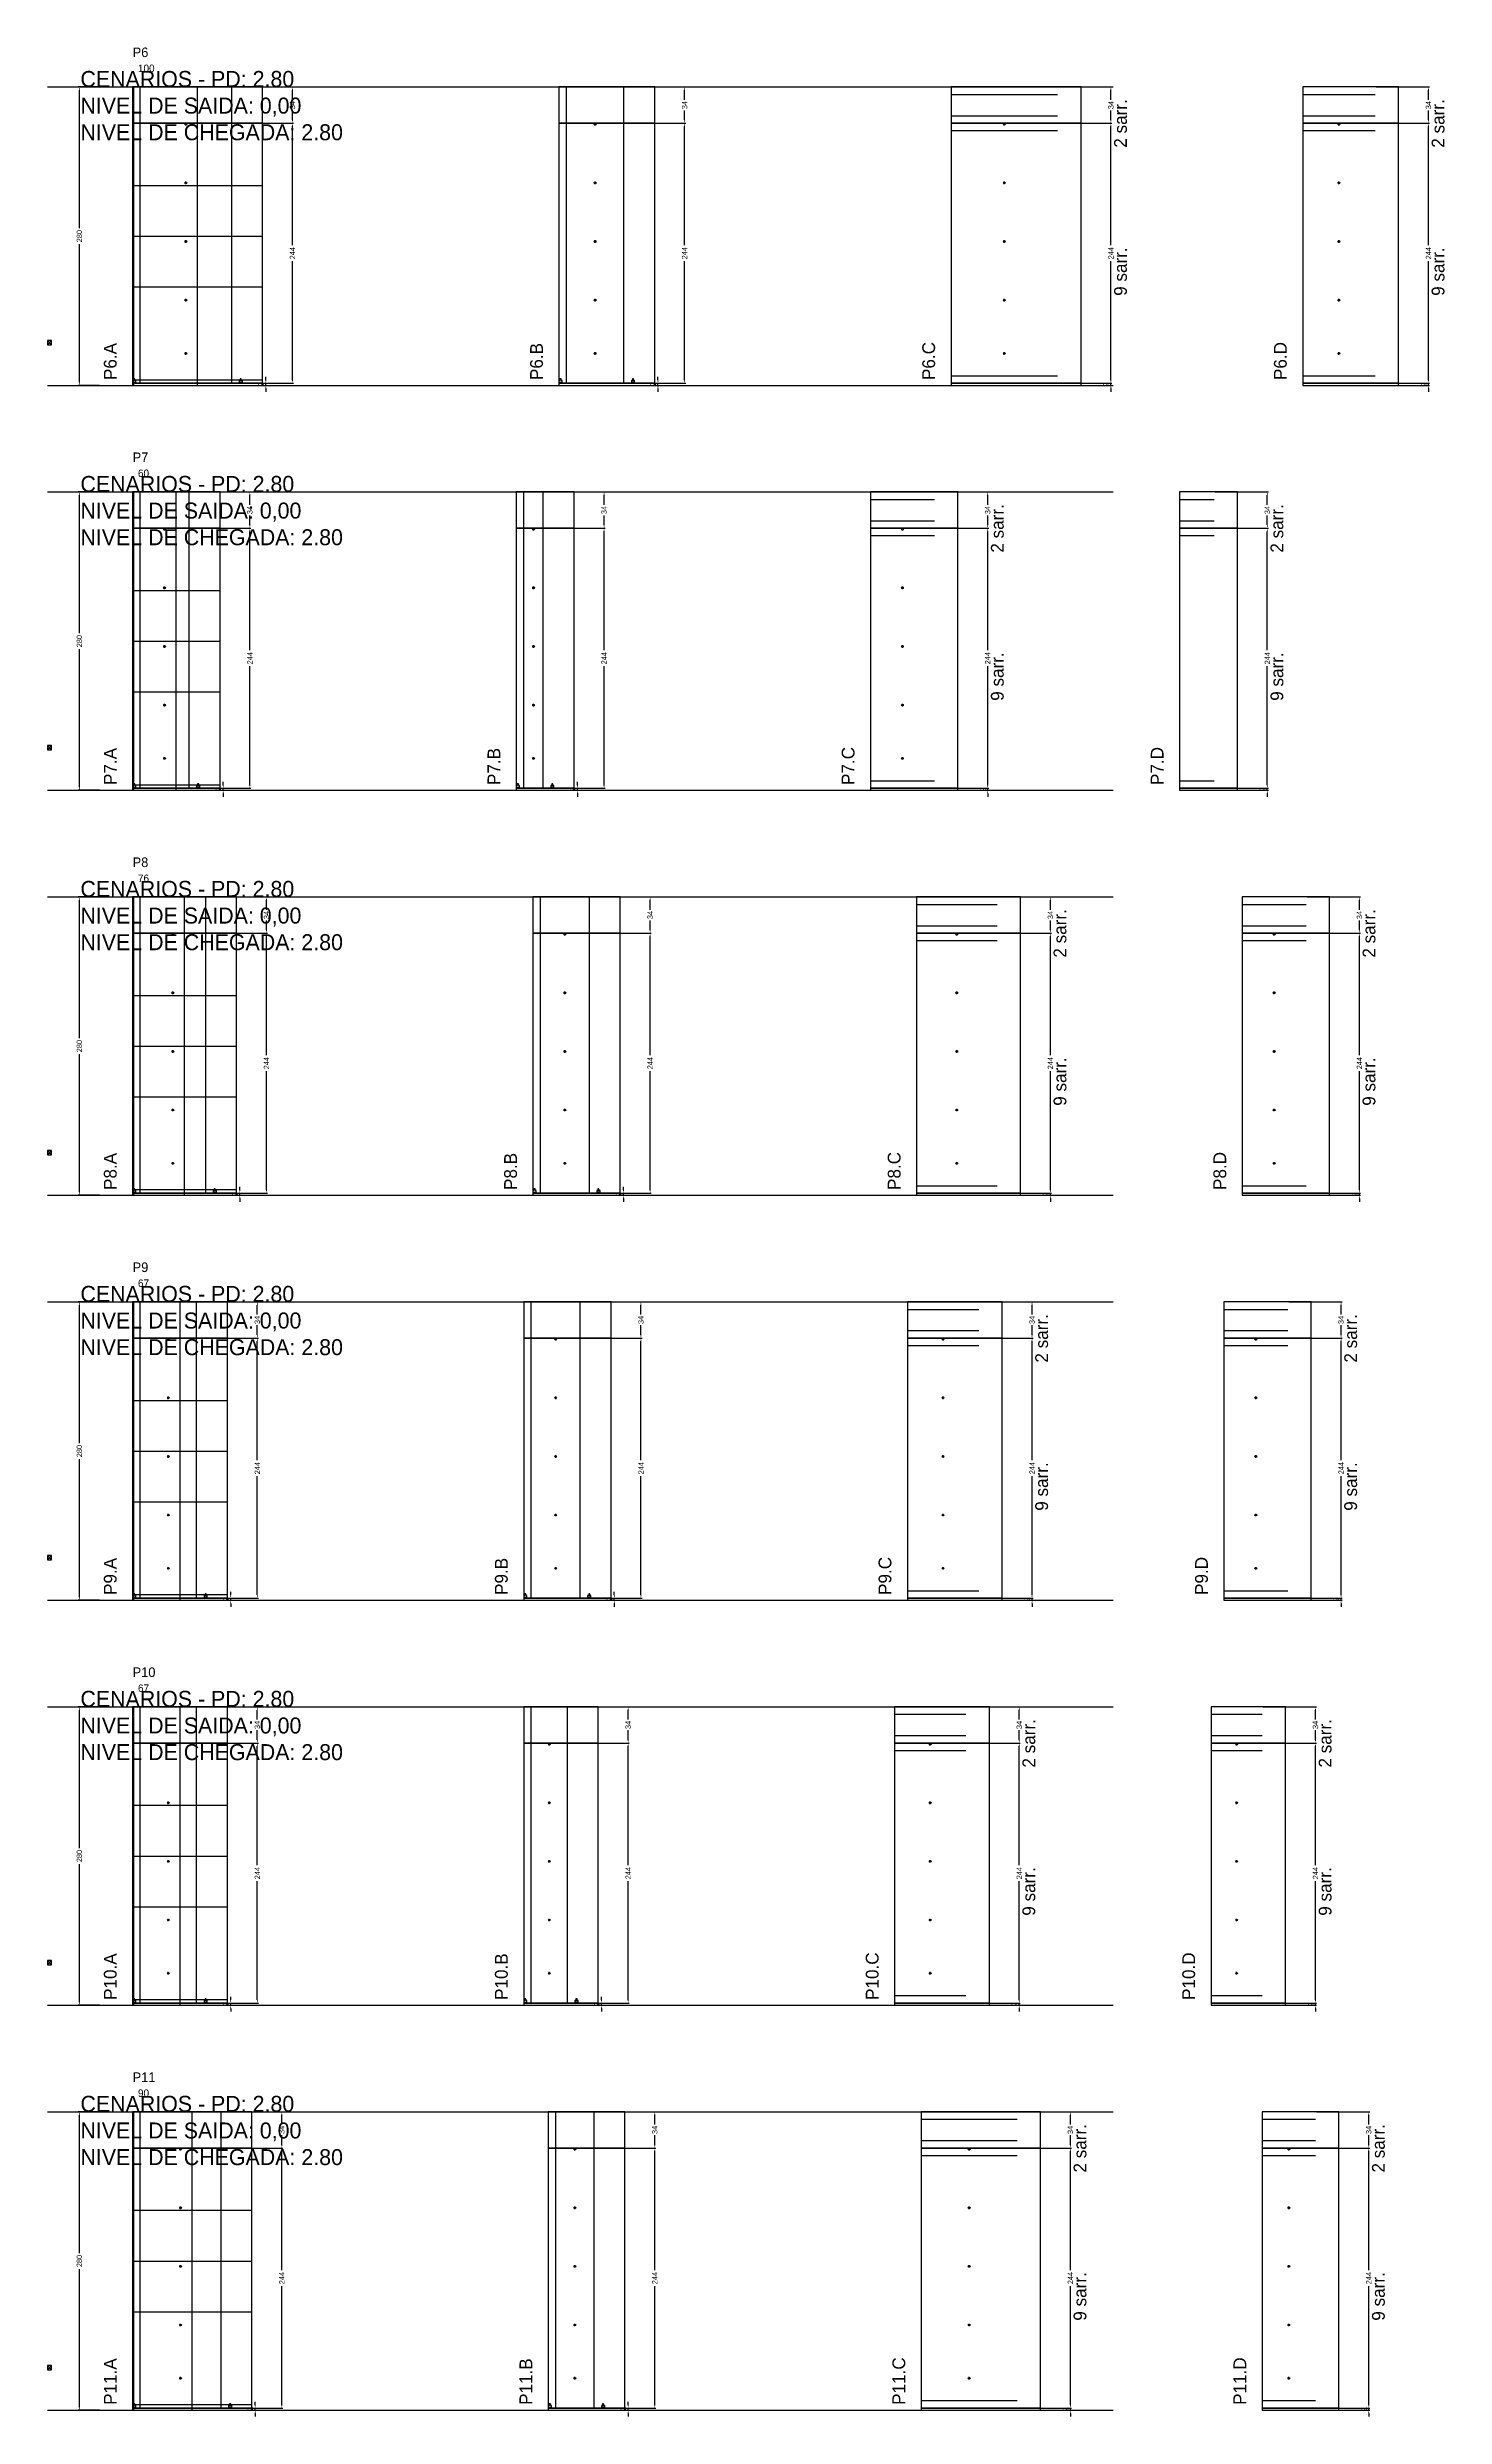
# Model space of a CAD drawing. Header units: centimetres. Extents: x -8500 to 4121, y -7606 to 295.
# Drawn here: x -7000 to -5689, y -4186 to -1963 of the extents above; entities that cross this region are included whole.
import ezdxf

# ---------------------------------------------------------------- set-up
doc = ezdxf.new("R2010")
doc.units = ezdxf.units.CM
doc.linetypes.add('DASHED', pattern=[2, -2])
for name, color, linetype in [('CHAPA', 140, 'Continuous'), ('COTA', 241, 'Continuous'), ('COTAS FURACAO', 16, 'Continuous'), ('Madeira', 30, 'Continuous'), ('MEIO_PONT', 160, 'Continuous'), ('NOMENCLATURA', 7, 'Continuous'), ('Nível', 160, 'Continuous'), ('Painéis', 200, 'Continuous'), ('Perfil Metálico', 150, 'Continuous'), ('SARR_2.2x7', 40, 'Continuous'), ('SARRAFO DE PRESSAO', 200, 'Continuous'), ('texto', 7, 'Continuous'), ('TEXTO_GERAL', 7, 'Continuous')]:
    doc.layers.add(name, color=color, linetype=linetype)
doc.dimstyles.new('PAINEL-NOVA', dxfattribs={"dimtxt": 5, "dimasz": 3, "dimexe": 1, "dimexo": 1, "dimgap": 1, "dimtad": 1, "dimcen": 2.5, "dimazin": 3, "dimtfac": 1, "dimtmove": 0, "dimatfit": 3})

msp = doc.modelspace()

# ---------------------------------------------------------------- texts
at = {"layer": 'NOMENCLATURA'}
for s, p in [('CENARIOS - PD: 2.80', (-6969, -2000)), ('NIVEL DE SAIDA: 0,00', (-6969, -2025)), ('NIVEL DE CHEGADA: 2.80', (-6969, -2050)), ('CENARIOS - PD: 2.80', (-6969, -2380)), ('NIVEL DE SAIDA: 0,00', (-6969, -2405)), ('NIVEL DE CHEGADA: 2.80', (-6969, -2430)), ('CENARIOS - PD: 2.80', (-6969, -2760)), ('NIVEL DE SAIDA: 0,00', (-6969, -2785)), ('NIVEL DE CHEGADA: 2.80', (-6969, -2810)), ('CENARIOS - PD: 2.80', (-6969, -3140)), ('NIVEL DE SAIDA: 0,00', (-6969, -3165)), ('NIVEL DE CHEGADA: 2.80', (-6969, -3190)), ('CENARIOS - PD: 2.80', (-6969, -3520)), ('NIVEL DE SAIDA: 0,00', (-6969, -3545)), ('NIVEL DE CHEGADA: 2.80', (-6969, -3570)), ('CENARIOS - PD: 2.80', (-6969, -3900)), ('NIVEL DE SAIDA: 0,00', (-6969, -3925)), ('NIVEL DE CHEGADA: 2.80', (-6969, -3950))]:
    msp.add_text(s, height=15, dxfattribs=at).set_placement(p)
for s, p in [('2 sarr.', (-5987, -2057)), ('2 sarr.', (-5689, -2057)), ('9 sarr.', (-5987, -2196)), ('9 sarr.', (-5689, -2196)), ('P6.A', (-6935, -2275)), ('P6.B', (-6535, -2275)), ('P6.C', (-6167, -2275)), ('P6.D', (-5837, -2275)), ('2 sarr.', (-6102.6, -2437)), ('2 sarr.', (-5840.2, -2437)), ('9 sarr.', (-6102.6, -2576)), ('9 sarr.', (-5840.2, -2576)), ('P7.A', (-6935, -2655)), ('P7.B', (-6575, -2655)), ('P7.C', (-6242.6, -2655)), ('P7.D', (-5952.6, -2655)), ('2 sarr.', (-6043.8, -2817)), ('2 sarr.', (-5753.8, -2817)), ('9 sarr.', (-6043.8, -2956)), ('9 sarr.', (-5753.8, -2956)), ('P8.A', (-6935, -3035)), ('P8.B', (-6559.4, -3035)), ('P8.C', (-6199.4, -3035)), ('P8.D', (-5893.8, -3035)), ('2 sarr.', (-6061, -3197)), ('2 sarr.', (-5771, -3197)), ('9 sarr.', (-6061, -3336)), ('9 sarr.', (-5771, -3336)), ('P9.A', (-6935, -3415)), ('P9.B', (-6568, -3415)), ('P9.C', (-6208, -3415)), ('P9.D', (-5911, -3415)), ('2 sarr.', (-6073, -3577)), ('2 sarr.', (-5795, -3577)), ('9 sarr.', (-6073, -3716)), ('9 sarr.', (-5795, -3716)), ('P10.A', (-6935, -3795)), ('P10.B', (-6568, -3795)), ('P10.C', (-6220, -3795)), ('P10.D', (-5923, -3795)), ('2 sarr.', (-6025, -3957)), ('2 sarr.', (-5745, -3957)), ('9 sarr.', (-6025, -4096)), ('9 sarr.', (-5745, -4096)), ('P11.A', (-6935, -4175)), ('P11.B', (-6545, -4175)), ('P11.C', (-6195, -4175)), ('P11.D', (-5875, -4175))]:
    msp.add_text(s, height=12, rotation=90, dxfattribs=at).set_placement(p)
at = {"layer": 'texto'}
for s, p in [('100', (-6915, -1986)), ('60', (-6915, -2366)), ('76', (-6915, -2746)), ('67', (-6915, -3126)), ('67', (-6915, -3506)), ('90', (-6915, -3886))]:
    msp.add_text(s, height=7, dxfattribs=at).set_placement(p)
at = {"layer": 'TEXTO_GERAL'}
for s, p in [('P6', (-6920, -1972)), ('P7', (-6920, -2352)), ('P8', (-6920, -2732)), ('P9', (-6920, -3112)), ('P10', (-6920, -3492)), ('P11', (-6920, -3872))]:
    msp.add_text(s, height=9, dxfattribs=at).set_placement(p)

# ---------------------------------------------------------------- blocks, each defined once
blk = doc.blocks.new('_CLOSEDFILLED')
at = {"color": 0, "linetype": 'BYBLOCK'}
blk.add_solid([(-1, 0.16), (0, 0), (-1, -0.16)], dxfattribs=at)
blk = doc.blocks.new('*D261')
for p, q in [((-6951, -3900), (-6971, -3900)), ((-6970, -4032.5), (-6970, -3903)), ((-6970, -4177), (-6970, -4047.5)), ((-6951, -4180), (-6971, -4180))]:
    blk.add_line(p, q)
at = {"layer": 'Defpoints'}
for p in [(-6950, -3900), (-6970, -4180), (-6950, -4180)]:
    blk.add_point(p, dxfattribs=at)
at = {"layer": 'COTA', "xscale": 3, "yscale": 3}
for p, rotation in [((-6970, -3900), 90), ((-6970, -4180), 270)]:
    blk.add_blockref('_CLOSEDFILLED', p, dxfattribs=dict(at, rotation=rotation))
at = {"layer": 'COTA', "insert": (-6970, -4040), "char_height": 5, "attachment_point": 5, "rotation": 90}
blk.add_mtext('280', dxfattribs=at)
blk = doc.blocks.new('MULDURA')
at = {"layer": 'Paineis'}
for p, q in [((0, 0), (4, 4)), ((4, 0), (0, 4))]:
    blk.add_line(p, q, dxfattribs=at)
blk.add_lwpolyline([(0, 0), (4, 0), (4, 4), (0, 4)], close=True, dxfattribs=at)
blk = doc.blocks.new('*D263')
for p, q in [((-6829, -3934), (-6779, -3934)), ((-6780, -4048.5), (-6780, -3937)), ((-6780, -4175), (-6780, -4063.5)), ((-6829, -4178), (-6779, -4178))]:
    blk.add_line(p, q)
at = {"layer": 'Defpoints'}
for p in [(-6830, -3934), (-6830, -4178), (-6780, -4178)]:
    blk.add_point(p, dxfattribs=at)
at = {"layer": 'COTA', "xscale": 3, "yscale": 3}
for p, rotation in [((-6780, -3934), 90), ((-6780, -4178), 270)]:
    blk.add_blockref('_CLOSEDFILLED', p, dxfattribs=dict(at, rotation=rotation))
at = {"layer": 'COTA', "insert": (-6780, -4056), "char_height": 5, "attachment_point": 5, "rotation": 90}
blk.add_mtext('244', dxfattribs=at)
blk = doc.blocks.new('*D264')
for p, q in [((-6829, -3900), (-6779, -3900)), ((-6780, -3912), (-6780, -3903)), ((-6829, -3934), (-6779, -3934)), ((-6780, -3931), (-6780, -3922))]:
    blk.add_line(p, q)
at = {"layer": 'Defpoints'}
for p in [(-6830, -3900), (-6830, -3934), (-6780, -3934)]:
    blk.add_point(p, dxfattribs=at)
at = {"layer": 'COTA', "xscale": 3, "yscale": 3}
for p, rotation in [((-6780, -3900), 90), ((-6780, -3934), 270)]:
    blk.add_blockref('_CLOSEDFILLED', p, dxfattribs=dict(at, rotation=rotation))
at = {"layer": 'COTA', "insert": (-6780, -3917), "char_height": 5, "attachment_point": 5, "rotation": 90}
blk.add_mtext('34', dxfattribs=at)
blk = doc.blocks.new('SLIPTEE')
at = {"layer": 'Paineis'}
blk.add_lwpolyline([(0, 0), (3, 0), (3, 1.5), (2, 1.5), (2, 3), (1, 3), (1, 1.5), (0, 1.5)], close=True, dxfattribs=at)
blk = doc.blocks.new('SLIPTDD')
at = {"layer": 'Paineis'}
blk.add_line((0, 1.5), (3, 1.5), dxfattribs=at)
blk.add_lwpolyline([(0, 0), (3, 0), (3, 1.5), (2, 1.5), (2, 3), (1, 3), (1, 1.5), (0, 1.5)], close=True, dxfattribs=at)
blk = doc.blocks.new('furacao')
at = {"layer": 'COTAS FURACAO'}
for p, q in [((-1.2, 0), (1.2, 0)), ((0, -1.2), (0, 1.2))]:
    blk.add_line(p, q, dxfattribs=at)
blk.add_circle((0, 0), 0.8, dxfattribs=at)
blk = doc.blocks.new('*D266')
for p, q in [((-6479, -3934), (-6429, -3934)), ((-6430, -4048.5), (-6430, -3937)), ((-6430, -4175), (-6430, -4063.5)), ((-6479, -4178), (-6429, -4178))]:
    blk.add_line(p, q)
at = {"layer": 'Defpoints'}
for p in [(-6480, -3934), (-6480, -4178), (-6430, -4178)]:
    blk.add_point(p, dxfattribs=at)
at = {"layer": 'COTA', "xscale": 3, "yscale": 3}
for p, rotation in [((-6430, -3934), 90), ((-6430, -4178), 270)]:
    blk.add_blockref('_CLOSEDFILLED', p, dxfattribs=dict(at, rotation=rotation))
at = {"layer": 'COTA', "insert": (-6430, -4056), "char_height": 5, "attachment_point": 5, "rotation": 90}
blk.add_mtext('244', dxfattribs=at)
blk = doc.blocks.new('*D267')
for p, q in [((-6479, -3900), (-6429, -3900)), ((-6430, -3912), (-6430, -3903)), ((-6479, -3934), (-6429, -3934)), ((-6430, -3931), (-6430, -3922))]:
    blk.add_line(p, q)
at = {"layer": 'Defpoints'}
for p in [(-6480, -3900), (-6480, -3934), (-6430, -3934)]:
    blk.add_point(p, dxfattribs=at)
at = {"layer": 'COTA', "xscale": 3, "yscale": 3}
for p, rotation in [((-6430, -3900), 90), ((-6430, -3934), 270)]:
    blk.add_blockref('_CLOSEDFILLED', p, dxfattribs=dict(at, rotation=rotation))
at = {"layer": 'COTA', "insert": (-6430, -3917), "char_height": 5, "attachment_point": 5, "rotation": 90}
blk.add_mtext('34', dxfattribs=at)
blk = doc.blocks.new('*D269')
for p, q in [((-6089, -3934), (-6039, -3934)), ((-6040, -4048.5), (-6040, -3937)), ((-6040, -4175), (-6040, -4063.5)), ((-6089, -4178), (-6039, -4178))]:
    blk.add_line(p, q)
at = {"layer": 'Defpoints'}
for p in [(-6090, -3934), (-6090, -4178), (-6040, -4178)]:
    blk.add_point(p, dxfattribs=at)
at = {"layer": 'COTA', "xscale": 3, "yscale": 3}
for p, rotation in [((-6040, -3934), 90), ((-6040, -4178), 270)]:
    blk.add_blockref('_CLOSEDFILLED', p, dxfattribs=dict(at, rotation=rotation))
at = {"layer": 'COTA', "insert": (-6040, -4056), "char_height": 5, "attachment_point": 5, "rotation": 90}
blk.add_mtext('244', dxfattribs=at)
blk = doc.blocks.new('*D270')
for p, q in [((-6089, -3900), (-6039, -3900)), ((-6040, -3912), (-6040, -3903)), ((-6089, -3934), (-6039, -3934)), ((-6040, -3931), (-6040, -3922))]:
    blk.add_line(p, q)
at = {"layer": 'Defpoints'}
for p in [(-6090, -3900), (-6090, -3934), (-6040, -3934)]:
    blk.add_point(p, dxfattribs=at)
at = {"layer": 'COTA', "xscale": 3, "yscale": 3}
for p, rotation in [((-6040, -3900), 90), ((-6040, -3934), 270)]:
    blk.add_blockref('_CLOSEDFILLED', p, dxfattribs=dict(at, rotation=rotation))
at = {"layer": 'COTA', "insert": (-6040, -3917), "char_height": 5, "attachment_point": 5, "rotation": 90}
blk.add_mtext('34', dxfattribs=at)
blk = doc.blocks.new('*D272')
for p, q in [((-5809, -3934), (-5759, -3934)), ((-5760, -4048.5), (-5760, -3937)), ((-5760, -4175), (-5760, -4063.5)), ((-5809, -4178), (-5759, -4178))]:
    blk.add_line(p, q)
at = {"layer": 'Defpoints'}
for p in [(-5810, -3934), (-5810, -4178), (-5760, -4178)]:
    blk.add_point(p, dxfattribs=at)
at = {"layer": 'COTA', "xscale": 3, "yscale": 3}
for p, rotation in [((-5760, -3934), 90), ((-5760, -4178), 270)]:
    blk.add_blockref('_CLOSEDFILLED', p, dxfattribs=dict(at, rotation=rotation))
at = {"layer": 'COTA', "insert": (-5760, -4056), "char_height": 5, "attachment_point": 5, "rotation": 90}
blk.add_mtext('244', dxfattribs=at)
blk = doc.blocks.new('*D273')
for p, q in [((-5809, -3900), (-5759, -3900)), ((-5760, -3912), (-5760, -3903)), ((-5809, -3934), (-5759, -3934)), ((-5760, -3931), (-5760, -3922))]:
    blk.add_line(p, q)
at = {"layer": 'Defpoints'}
for p in [(-5810, -3900), (-5810, -3934), (-5760, -3934)]:
    blk.add_point(p, dxfattribs=at)
at = {"layer": 'COTA', "xscale": 3, "yscale": 3}
for p, rotation in [((-5760, -3900), 90), ((-5760, -3934), 270)]:
    blk.add_blockref('_CLOSEDFILLED', p, dxfattribs=dict(at, rotation=rotation))
at = {"layer": 'COTA', "insert": (-5760, -3917), "char_height": 5, "attachment_point": 5, "rotation": 90}
blk.add_mtext('34', dxfattribs=at)
blk = doc.blocks.new('*D235')
for p, q in [((-6951, -3520), (-6971, -3520)), ((-6970, -3652.5), (-6970, -3523)), ((-6970, -3797), (-6970, -3667.5)), ((-6951, -3800), (-6971, -3800))]:
    blk.add_line(p, q)
at = {"layer": 'Defpoints'}
for p in [(-6950, -3520), (-6970, -3800), (-6950, -3800)]:
    blk.add_point(p, dxfattribs=at)
at = {"layer": 'COTA', "xscale": 3, "yscale": 3}
for p, rotation in [((-6970, -3520), 90), ((-6970, -3800), 270)]:
    blk.add_blockref('_CLOSEDFILLED', p, dxfattribs=dict(at, rotation=rotation))
at = {"layer": 'COTA', "insert": (-6970, -3660), "char_height": 5, "attachment_point": 5, "rotation": 90}
blk.add_mtext('280', dxfattribs=at)
blk = doc.blocks.new('*D237')
for p, q in [((-6852, -3554), (-6802, -3554)), ((-6803, -3668.5), (-6803, -3557)), ((-6803, -3795), (-6803, -3683.5)), ((-6852, -3798), (-6802, -3798))]:
    blk.add_line(p, q)
at = {"layer": 'Defpoints'}
for p in [(-6853, -3554), (-6853, -3798), (-6803, -3798)]:
    blk.add_point(p, dxfattribs=at)
at = {"layer": 'COTA', "xscale": 3, "yscale": 3}
for p, rotation in [((-6803, -3554), 90), ((-6803, -3798), 270)]:
    blk.add_blockref('_CLOSEDFILLED', p, dxfattribs=dict(at, rotation=rotation))
at = {"layer": 'COTA', "insert": (-6803, -3676), "char_height": 5, "attachment_point": 5, "rotation": 90}
blk.add_mtext('244', dxfattribs=at)
blk = doc.blocks.new('*D238')
for p, q in [((-6852, -3520), (-6802, -3520)), ((-6803, -3532), (-6803, -3523)), ((-6852, -3554), (-6802, -3554)), ((-6803, -3551), (-6803, -3542))]:
    blk.add_line(p, q)
at = {"layer": 'Defpoints'}
for p in [(-6853, -3520), (-6853, -3554), (-6803, -3554)]:
    blk.add_point(p, dxfattribs=at)
at = {"layer": 'COTA', "xscale": 3, "yscale": 3}
for p, rotation in [((-6803, -3520), 90), ((-6803, -3554), 270)]:
    blk.add_blockref('_CLOSEDFILLED', p, dxfattribs=dict(at, rotation=rotation))
at = {"layer": 'COTA', "insert": (-6803, -3537), "char_height": 5, "attachment_point": 5, "rotation": 90}
blk.add_mtext('34', dxfattribs=at)
blk = doc.blocks.new('*D240')
for p, q in [((-6504, -3554), (-6454, -3554)), ((-6455, -3668.5), (-6455, -3557)), ((-6455, -3795), (-6455, -3683.5)), ((-6504, -3798), (-6454, -3798))]:
    blk.add_line(p, q)
at = {"layer": 'Defpoints'}
for p in [(-6505, -3554), (-6505, -3798), (-6455, -3798)]:
    blk.add_point(p, dxfattribs=at)
at = {"layer": 'COTA', "xscale": 3, "yscale": 3}
for p, rotation in [((-6455, -3554), 90), ((-6455, -3798), 270)]:
    blk.add_blockref('_CLOSEDFILLED', p, dxfattribs=dict(at, rotation=rotation))
at = {"layer": 'COTA', "insert": (-6455, -3676), "char_height": 5, "attachment_point": 5, "rotation": 90}
blk.add_mtext('244', dxfattribs=at)
blk = doc.blocks.new('*D241')
for p, q in [((-6504, -3520), (-6454, -3520)), ((-6455, -3532), (-6455, -3523)), ((-6504, -3554), (-6454, -3554)), ((-6455, -3551), (-6455, -3542))]:
    blk.add_line(p, q)
at = {"layer": 'Defpoints'}
for p in [(-6505, -3520), (-6505, -3554), (-6455, -3554)]:
    blk.add_point(p, dxfattribs=at)
at = {"layer": 'COTA', "xscale": 3, "yscale": 3}
for p, rotation in [((-6455, -3520), 90), ((-6455, -3554), 270)]:
    blk.add_blockref('_CLOSEDFILLED', p, dxfattribs=dict(at, rotation=rotation))
at = {"layer": 'COTA', "insert": (-6455, -3537), "char_height": 5, "attachment_point": 5, "rotation": 90}
blk.add_mtext('34', dxfattribs=at)
blk = doc.blocks.new('*D243')
for p, q in [((-6137, -3554), (-6087, -3554)), ((-6088, -3668.5), (-6088, -3557)), ((-6088, -3795), (-6088, -3683.5)), ((-6137, -3798), (-6087, -3798))]:
    blk.add_line(p, q)
at = {"layer": 'Defpoints'}
for p in [(-6138, -3554), (-6138, -3798), (-6088, -3798)]:
    blk.add_point(p, dxfattribs=at)
at = {"layer": 'COTA', "xscale": 3, "yscale": 3}
for p, rotation in [((-6088, -3554), 90), ((-6088, -3798), 270)]:
    blk.add_blockref('_CLOSEDFILLED', p, dxfattribs=dict(at, rotation=rotation))
at = {"layer": 'COTA', "insert": (-6088, -3676), "char_height": 5, "attachment_point": 5, "rotation": 90}
blk.add_mtext('244', dxfattribs=at)
blk = doc.blocks.new('*D244')
for p, q in [((-6137, -3520), (-6087, -3520)), ((-6088, -3532), (-6088, -3523)), ((-6137, -3554), (-6087, -3554)), ((-6088, -3551), (-6088, -3542))]:
    blk.add_line(p, q)
at = {"layer": 'Defpoints'}
for p in [(-6138, -3520), (-6138, -3554), (-6088, -3554)]:
    blk.add_point(p, dxfattribs=at)
at = {"layer": 'COTA', "xscale": 3, "yscale": 3}
for p, rotation in [((-6088, -3520), 90), ((-6088, -3554), 270)]:
    blk.add_blockref('_CLOSEDFILLED', p, dxfattribs=dict(at, rotation=rotation))
at = {"layer": 'COTA', "insert": (-6088, -3537), "char_height": 5, "attachment_point": 5, "rotation": 90}
blk.add_mtext('34', dxfattribs=at)
blk = doc.blocks.new('*D246')
for p, q in [((-5859, -3554), (-5809, -3554)), ((-5810, -3668.5), (-5810, -3557)), ((-5810, -3795), (-5810, -3683.5)), ((-5859, -3798), (-5809, -3798))]:
    blk.add_line(p, q)
at = {"layer": 'Defpoints'}
for p in [(-5860, -3554), (-5860, -3798), (-5810, -3798)]:
    blk.add_point(p, dxfattribs=at)
at = {"layer": 'COTA', "xscale": 3, "yscale": 3}
for p, rotation in [((-5810, -3554), 90), ((-5810, -3798), 270)]:
    blk.add_blockref('_CLOSEDFILLED', p, dxfattribs=dict(at, rotation=rotation))
at = {"layer": 'COTA', "insert": (-5810, -3676), "char_height": 5, "attachment_point": 5, "rotation": 90}
blk.add_mtext('244', dxfattribs=at)
blk = doc.blocks.new('*D247')
for p, q in [((-5859, -3520), (-5809, -3520)), ((-5810, -3532), (-5810, -3523)), ((-5859, -3554), (-5809, -3554)), ((-5810, -3551), (-5810, -3542))]:
    blk.add_line(p, q)
at = {"layer": 'Defpoints'}
for p in [(-5860, -3520), (-5860, -3554), (-5810, -3554)]:
    blk.add_point(p, dxfattribs=at)
at = {"layer": 'COTA', "xscale": 3, "yscale": 3}
for p, rotation in [((-5810, -3520), 90), ((-5810, -3554), 270)]:
    blk.add_blockref('_CLOSEDFILLED', p, dxfattribs=dict(at, rotation=rotation))
at = {"layer": 'COTA', "insert": (-5810, -3537), "char_height": 5, "attachment_point": 5, "rotation": 90}
blk.add_mtext('34', dxfattribs=at)
blk = doc.blocks.new('*D209')
for p, q in [((-6951, -3140), (-6971, -3140)), ((-6970, -3272.5), (-6970, -3143)), ((-6970, -3417), (-6970, -3287.5)), ((-6951, -3420), (-6971, -3420))]:
    blk.add_line(p, q)
at = {"layer": 'Defpoints'}
for p in [(-6950, -3140), (-6970, -3420), (-6950, -3420)]:
    blk.add_point(p, dxfattribs=at)
at = {"layer": 'COTA', "xscale": 3, "yscale": 3}
for p, rotation in [((-6970, -3140), 90), ((-6970, -3420), 270)]:
    blk.add_blockref('_CLOSEDFILLED', p, dxfattribs=dict(at, rotation=rotation))
at = {"layer": 'COTA', "insert": (-6970, -3280), "char_height": 5, "attachment_point": 5, "rotation": 90}
blk.add_mtext('280', dxfattribs=at)
blk = doc.blocks.new('*D211')
for p, q in [((-6852, -3174), (-6802, -3174)), ((-6803, -3288.5), (-6803, -3177)), ((-6803, -3415), (-6803, -3303.5)), ((-6852, -3418), (-6802, -3418))]:
    blk.add_line(p, q)
at = {"layer": 'Defpoints'}
for p in [(-6853, -3174), (-6853, -3418), (-6803, -3418)]:
    blk.add_point(p, dxfattribs=at)
at = {"layer": 'COTA', "xscale": 3, "yscale": 3}
for p, rotation in [((-6803, -3174), 90), ((-6803, -3418), 270)]:
    blk.add_blockref('_CLOSEDFILLED', p, dxfattribs=dict(at, rotation=rotation))
at = {"layer": 'COTA', "insert": (-6803, -3296), "char_height": 5, "attachment_point": 5, "rotation": 90}
blk.add_mtext('244', dxfattribs=at)
blk = doc.blocks.new('*D212')
for p, q in [((-6852, -3140), (-6802, -3140)), ((-6803, -3152), (-6803, -3143)), ((-6852, -3174), (-6802, -3174)), ((-6803, -3171), (-6803, -3162))]:
    blk.add_line(p, q)
at = {"layer": 'Defpoints'}
for p in [(-6853, -3140), (-6853, -3174), (-6803, -3174)]:
    blk.add_point(p, dxfattribs=at)
at = {"layer": 'COTA', "xscale": 3, "yscale": 3}
for p, rotation in [((-6803, -3140), 90), ((-6803, -3174), 270)]:
    blk.add_blockref('_CLOSEDFILLED', p, dxfattribs=dict(at, rotation=rotation))
at = {"layer": 'COTA', "insert": (-6803, -3157), "char_height": 5, "attachment_point": 5, "rotation": 90}
blk.add_mtext('34', dxfattribs=at)
blk = doc.blocks.new('*D214')
for p, q in [((-6492, -3174), (-6442, -3174)), ((-6443, -3288.5), (-6443, -3177)), ((-6443, -3415), (-6443, -3303.5)), ((-6492, -3418), (-6442, -3418))]:
    blk.add_line(p, q)
at = {"layer": 'Defpoints'}
for p in [(-6493, -3174), (-6493, -3418), (-6443, -3418)]:
    blk.add_point(p, dxfattribs=at)
at = {"layer": 'COTA', "xscale": 3, "yscale": 3}
for p, rotation in [((-6443, -3174), 90), ((-6443, -3418), 270)]:
    blk.add_blockref('_CLOSEDFILLED', p, dxfattribs=dict(at, rotation=rotation))
at = {"layer": 'COTA', "insert": (-6443, -3296), "char_height": 5, "attachment_point": 5, "rotation": 90}
blk.add_mtext('244', dxfattribs=at)
blk = doc.blocks.new('*D215')
for p, q in [((-6492, -3140), (-6442, -3140)), ((-6443, -3152), (-6443, -3143)), ((-6492, -3174), (-6442, -3174)), ((-6443, -3171), (-6443, -3162))]:
    blk.add_line(p, q)
at = {"layer": 'Defpoints'}
for p in [(-6493, -3140), (-6493, -3174), (-6443, -3174)]:
    blk.add_point(p, dxfattribs=at)
at = {"layer": 'COTA', "xscale": 3, "yscale": 3}
for p, rotation in [((-6443, -3140), 90), ((-6443, -3174), 270)]:
    blk.add_blockref('_CLOSEDFILLED', p, dxfattribs=dict(at, rotation=rotation))
at = {"layer": 'COTA', "insert": (-6443, -3157), "char_height": 5, "attachment_point": 5, "rotation": 90}
blk.add_mtext('34', dxfattribs=at)
blk = doc.blocks.new('*D217')
for p, q in [((-6125, -3174), (-6075, -3174)), ((-6076, -3288.5), (-6076, -3177)), ((-6076, -3415), (-6076, -3303.5)), ((-6125, -3418), (-6075, -3418))]:
    blk.add_line(p, q)
at = {"layer": 'Defpoints'}
for p in [(-6126, -3174), (-6126, -3418), (-6076, -3418)]:
    blk.add_point(p, dxfattribs=at)
at = {"layer": 'COTA', "xscale": 3, "yscale": 3}
for p, rotation in [((-6076, -3174), 90), ((-6076, -3418), 270)]:
    blk.add_blockref('_CLOSEDFILLED', p, dxfattribs=dict(at, rotation=rotation))
at = {"layer": 'COTA', "insert": (-6076, -3296), "char_height": 5, "attachment_point": 5, "rotation": 90}
blk.add_mtext('244', dxfattribs=at)
blk = doc.blocks.new('*D218')
for p, q in [((-6125, -3140), (-6075, -3140)), ((-6076, -3152), (-6076, -3143)), ((-6125, -3174), (-6075, -3174)), ((-6076, -3171), (-6076, -3162))]:
    blk.add_line(p, q)
at = {"layer": 'Defpoints'}
for p in [(-6126, -3140), (-6126, -3174), (-6076, -3174)]:
    blk.add_point(p, dxfattribs=at)
at = {"layer": 'COTA', "xscale": 3, "yscale": 3}
for p, rotation in [((-6076, -3140), 90), ((-6076, -3174), 270)]:
    blk.add_blockref('_CLOSEDFILLED', p, dxfattribs=dict(at, rotation=rotation))
at = {"layer": 'COTA', "insert": (-6076, -3157), "char_height": 5, "attachment_point": 5, "rotation": 90}
blk.add_mtext('34', dxfattribs=at)
blk = doc.blocks.new('*D220')
for p, q in [((-5835, -3174), (-5785, -3174)), ((-5786, -3288.5), (-5786, -3177)), ((-5786, -3415), (-5786, -3303.5)), ((-5835, -3418), (-5785, -3418))]:
    blk.add_line(p, q)
at = {"layer": 'Defpoints'}
for p in [(-5836, -3174), (-5836, -3418), (-5786, -3418)]:
    blk.add_point(p, dxfattribs=at)
at = {"layer": 'COTA', "xscale": 3, "yscale": 3}
for p, rotation in [((-5786, -3174), 90), ((-5786, -3418), 270)]:
    blk.add_blockref('_CLOSEDFILLED', p, dxfattribs=dict(at, rotation=rotation))
at = {"layer": 'COTA', "insert": (-5786, -3296), "char_height": 5, "attachment_point": 5, "rotation": 90}
blk.add_mtext('244', dxfattribs=at)
blk = doc.blocks.new('*D221')
for p, q in [((-5835, -3140), (-5785, -3140)), ((-5786, -3152), (-5786, -3143)), ((-5835, -3174), (-5785, -3174)), ((-5786, -3171), (-5786, -3162))]:
    blk.add_line(p, q)
at = {"layer": 'Defpoints'}
for p in [(-5836, -3140), (-5836, -3174), (-5786, -3174)]:
    blk.add_point(p, dxfattribs=at)
at = {"layer": 'COTA', "xscale": 3, "yscale": 3}
for p, rotation in [((-5786, -3140), 90), ((-5786, -3174), 270)]:
    blk.add_blockref('_CLOSEDFILLED', p, dxfattribs=dict(at, rotation=rotation))
at = {"layer": 'COTA', "insert": (-5786, -3157), "char_height": 5, "attachment_point": 5, "rotation": 90}
blk.add_mtext('34', dxfattribs=at)
blk = doc.blocks.new('*D183')
for p, q in [((-6951, -2760), (-6971, -2760)), ((-6970, -2892.5), (-6970, -2763)), ((-6970, -3037), (-6970, -2907.5)), ((-6951, -3040), (-6971, -3040))]:
    blk.add_line(p, q)
at = {"layer": 'Defpoints'}
for p in [(-6950, -2760), (-6970, -3040), (-6950, -3040)]:
    blk.add_point(p, dxfattribs=at)
at = {"layer": 'COTA', "xscale": 3, "yscale": 3}
for p, rotation in [((-6970, -2760), 90), ((-6970, -3040), 270)]:
    blk.add_blockref('_CLOSEDFILLED', p, dxfattribs=dict(at, rotation=rotation))
at = {"layer": 'COTA', "insert": (-6970, -2900), "char_height": 5, "attachment_point": 5, "rotation": 90}
blk.add_mtext('280', dxfattribs=at)
blk = doc.blocks.new('*D185')
for p, q in [((-6843.4, -2794), (-6793.4, -2794)), ((-6794.4, -2908.5), (-6794.4, -2797)), ((-6794.4, -3035), (-6794.4, -2923.5)), ((-6843.4, -3038), (-6793.4, -3038))]:
    blk.add_line(p, q)
at = {"layer": 'Defpoints'}
for p in [(-6844.4, -2794), (-6844.4, -3038), (-6794.4, -3038)]:
    blk.add_point(p, dxfattribs=at)
at = {"layer": 'COTA', "xscale": 3, "yscale": 3}
for p, rotation in [((-6794.4, -2794), 90), ((-6794.4, -3038), 270)]:
    blk.add_blockref('_CLOSEDFILLED', p, dxfattribs=dict(at, rotation=rotation))
at = {"layer": 'COTA', "insert": (-6794.4, -2916), "char_height": 5, "attachment_point": 5, "rotation": 90}
blk.add_mtext('244', dxfattribs=at)
blk = doc.blocks.new('*D186')
for p, q in [((-6843.4, -2760), (-6793.4, -2760)), ((-6794.4, -2772), (-6794.4, -2763)), ((-6843.4, -2794), (-6793.4, -2794)), ((-6794.4, -2791), (-6794.4, -2782))]:
    blk.add_line(p, q)
at = {"layer": 'Defpoints'}
for p in [(-6844.4, -2760), (-6844.4, -2794), (-6794.4, -2794)]:
    blk.add_point(p, dxfattribs=at)
at = {"layer": 'COTA', "xscale": 3, "yscale": 3}
for p, rotation in [((-6794.4, -2760), 90), ((-6794.4, -2794), 270)]:
    blk.add_blockref('_CLOSEDFILLED', p, dxfattribs=dict(at, rotation=rotation))
at = {"layer": 'COTA', "insert": (-6794.4, -2777), "char_height": 5, "attachment_point": 5, "rotation": 90}
blk.add_mtext('34', dxfattribs=at)
blk = doc.blocks.new('*D188')
for p, q in [((-6483.4, -2794), (-6433.4, -2794)), ((-6434.4, -2908.5), (-6434.4, -2797)), ((-6434.4, -3035), (-6434.4, -2923.5)), ((-6483.4, -3038), (-6433.4, -3038))]:
    blk.add_line(p, q)
at = {"layer": 'Defpoints'}
for p in [(-6484.4, -2794), (-6484.4, -3038), (-6434.4, -3038)]:
    blk.add_point(p, dxfattribs=at)
at = {"layer": 'COTA', "xscale": 3, "yscale": 3}
for p, rotation in [((-6434.4, -2794), 90), ((-6434.4, -3038), 270)]:
    blk.add_blockref('_CLOSEDFILLED', p, dxfattribs=dict(at, rotation=rotation))
at = {"layer": 'COTA', "insert": (-6434.4, -2916), "char_height": 5, "attachment_point": 5, "rotation": 90}
blk.add_mtext('244', dxfattribs=at)
blk = doc.blocks.new('*D189')
for p, q in [((-6483.4, -2760), (-6433.4, -2760)), ((-6434.4, -2772), (-6434.4, -2763)), ((-6483.4, -2794), (-6433.4, -2794)), ((-6434.4, -2791), (-6434.4, -2782))]:
    blk.add_line(p, q)
at = {"layer": 'Defpoints'}
for p in [(-6484.4, -2760), (-6484.4, -2794), (-6434.4, -2794)]:
    blk.add_point(p, dxfattribs=at)
at = {"layer": 'COTA', "xscale": 3, "yscale": 3}
for p, rotation in [((-6434.4, -2760), 90), ((-6434.4, -2794), 270)]:
    blk.add_blockref('_CLOSEDFILLED', p, dxfattribs=dict(at, rotation=rotation))
at = {"layer": 'COTA', "insert": (-6434.4, -2777), "char_height": 5, "attachment_point": 5, "rotation": 90}
blk.add_mtext('34', dxfattribs=at)
blk = doc.blocks.new('*D191')
for p, q in [((-6107.8, -2794), (-6057.8, -2794)), ((-6058.8, -2908.5), (-6058.8, -2797)), ((-6058.8, -3035), (-6058.8, -2923.5)), ((-6107.8, -3038), (-6057.8, -3038))]:
    blk.add_line(p, q)
at = {"layer": 'Defpoints'}
for p in [(-6108.8, -2794), (-6108.8, -3038), (-6058.8, -3038)]:
    blk.add_point(p, dxfattribs=at)
at = {"layer": 'COTA', "xscale": 3, "yscale": 3}
for p, rotation in [((-6058.8, -2794), 90), ((-6058.8, -3038), 270)]:
    blk.add_blockref('_CLOSEDFILLED', p, dxfattribs=dict(at, rotation=rotation))
at = {"layer": 'COTA', "insert": (-6058.8, -2916), "char_height": 5, "attachment_point": 5, "rotation": 90}
blk.add_mtext('244', dxfattribs=at)
blk = doc.blocks.new('*D192')
for p, q in [((-6107.8, -2760), (-6057.8, -2760)), ((-6058.8, -2772), (-6058.8, -2763)), ((-6107.8, -2794), (-6057.8, -2794)), ((-6058.8, -2791), (-6058.8, -2782))]:
    blk.add_line(p, q)
at = {"layer": 'Defpoints'}
for p in [(-6108.8, -2760), (-6108.8, -2794), (-6058.8, -2794)]:
    blk.add_point(p, dxfattribs=at)
at = {"layer": 'COTA', "xscale": 3, "yscale": 3}
for p, rotation in [((-6058.8, -2760), 90), ((-6058.8, -2794), 270)]:
    blk.add_blockref('_CLOSEDFILLED', p, dxfattribs=dict(at, rotation=rotation))
at = {"layer": 'COTA', "insert": (-6058.8, -2777), "char_height": 5, "attachment_point": 5, "rotation": 90}
blk.add_mtext('34', dxfattribs=at)
blk = doc.blocks.new('*D194')
for p, q in [((-5817.8, -2794), (-5767.8, -2794)), ((-5768.8, -2908.5), (-5768.8, -2797)), ((-5768.8, -3035), (-5768.8, -2923.5)), ((-5817.8, -3038), (-5767.8, -3038))]:
    blk.add_line(p, q)
at = {"layer": 'Defpoints'}
for p in [(-5818.8, -2794), (-5818.8, -3038), (-5768.8, -3038)]:
    blk.add_point(p, dxfattribs=at)
at = {"layer": 'COTA', "xscale": 3, "yscale": 3}
for p, rotation in [((-5768.8, -2794), 90), ((-5768.8, -3038), 270)]:
    blk.add_blockref('_CLOSEDFILLED', p, dxfattribs=dict(at, rotation=rotation))
at = {"layer": 'COTA', "insert": (-5768.8, -2916), "char_height": 5, "attachment_point": 5, "rotation": 90}
blk.add_mtext('244', dxfattribs=at)
blk = doc.blocks.new('*D195')
for p, q in [((-5817.8, -2760), (-5767.8, -2760)), ((-5768.8, -2772), (-5768.8, -2763)), ((-5817.8, -2794), (-5767.8, -2794)), ((-5768.8, -2791), (-5768.8, -2782))]:
    blk.add_line(p, q)
at = {"layer": 'Defpoints'}
for p in [(-5818.8, -2760), (-5818.8, -2794), (-5768.8, -2794)]:
    blk.add_point(p, dxfattribs=at)
at = {"layer": 'COTA', "xscale": 3, "yscale": 3}
for p, rotation in [((-5768.8, -2760), 90), ((-5768.8, -2794), 270)]:
    blk.add_blockref('_CLOSEDFILLED', p, dxfattribs=dict(at, rotation=rotation))
at = {"layer": 'COTA', "insert": (-5768.8, -2777), "char_height": 5, "attachment_point": 5, "rotation": 90}
blk.add_mtext('34', dxfattribs=at)
blk = doc.blocks.new('*D157')
for p, q in [((-6951, -2380), (-6971, -2380)), ((-6970, -2512.5), (-6970, -2383)), ((-6970, -2657), (-6970, -2527.5)), ((-6951, -2660), (-6971, -2660))]:
    blk.add_line(p, q)
at = {"layer": 'Defpoints'}
for p in [(-6950, -2380), (-6970, -2660), (-6950, -2660)]:
    blk.add_point(p, dxfattribs=at)
at = {"layer": 'COTA', "xscale": 3, "yscale": 3}
for p, rotation in [((-6970, -2380), 90), ((-6970, -2660), 270)]:
    blk.add_blockref('_CLOSEDFILLED', p, dxfattribs=dict(at, rotation=rotation))
at = {"layer": 'COTA', "insert": (-6970, -2520), "char_height": 5, "attachment_point": 5, "rotation": 90}
blk.add_mtext('280', dxfattribs=at)
blk = doc.blocks.new('*D159')
for p, q in [((-6859, -2414), (-6809, -2414)), ((-6810, -2528.5), (-6810, -2417)), ((-6810, -2655), (-6810, -2543.5)), ((-6859, -2658), (-6809, -2658))]:
    blk.add_line(p, q)
at = {"layer": 'Defpoints'}
for p in [(-6860, -2414), (-6860, -2658), (-6810, -2658)]:
    blk.add_point(p, dxfattribs=at)
at = {"layer": 'COTA', "xscale": 3, "yscale": 3}
for p, rotation in [((-6810, -2414), 90), ((-6810, -2658), 270)]:
    blk.add_blockref('_CLOSEDFILLED', p, dxfattribs=dict(at, rotation=rotation))
at = {"layer": 'COTA', "insert": (-6810, -2536), "char_height": 5, "attachment_point": 5, "rotation": 90}
blk.add_mtext('244', dxfattribs=at)
blk = doc.blocks.new('*D160')
for p, q in [((-6859, -2380), (-6809, -2380)), ((-6810, -2392), (-6810, -2383)), ((-6859, -2414), (-6809, -2414)), ((-6810, -2411), (-6810, -2402))]:
    blk.add_line(p, q)
at = {"layer": 'Defpoints'}
for p in [(-6860, -2380), (-6860, -2414), (-6810, -2414)]:
    blk.add_point(p, dxfattribs=at)
at = {"layer": 'COTA', "xscale": 3, "yscale": 3}
for p, rotation in [((-6810, -2380), 90), ((-6810, -2414), 270)]:
    blk.add_blockref('_CLOSEDFILLED', p, dxfattribs=dict(at, rotation=rotation))
at = {"layer": 'COTA', "insert": (-6810, -2397), "char_height": 5, "attachment_point": 5, "rotation": 90}
blk.add_mtext('34', dxfattribs=at)
blk = doc.blocks.new('*D162')
for p, q in [((-6526.6, -2414), (-6476.6, -2414)), ((-6477.6, -2528.5), (-6477.6, -2417)), ((-6477.6, -2655), (-6477.6, -2543.5)), ((-6526.6, -2658), (-6476.6, -2658))]:
    blk.add_line(p, q)
at = {"layer": 'Defpoints'}
for p in [(-6527.6, -2414), (-6527.6, -2658), (-6477.6, -2658)]:
    blk.add_point(p, dxfattribs=at)
at = {"layer": 'COTA', "xscale": 3, "yscale": 3}
for p, rotation in [((-6477.6, -2414), 90), ((-6477.6, -2658), 270)]:
    blk.add_blockref('_CLOSEDFILLED', p, dxfattribs=dict(at, rotation=rotation))
at = {"layer": 'COTA', "insert": (-6477.6, -2536), "char_height": 5, "attachment_point": 5, "rotation": 90}
blk.add_mtext('244', dxfattribs=at)
blk = doc.blocks.new('*D163')
for p, q in [((-6526.6, -2380), (-6476.6, -2380)), ((-6477.6, -2392), (-6477.6, -2383)), ((-6526.6, -2414), (-6476.6, -2414)), ((-6477.6, -2411), (-6477.6, -2402))]:
    blk.add_line(p, q)
at = {"layer": 'Defpoints'}
for p in [(-6527.6, -2380), (-6527.6, -2414), (-6477.6, -2414)]:
    blk.add_point(p, dxfattribs=at)
at = {"layer": 'COTA', "xscale": 3, "yscale": 3}
for p, rotation in [((-6477.6, -2380), 90), ((-6477.6, -2414), 270)]:
    blk.add_blockref('_CLOSEDFILLED', p, dxfattribs=dict(at, rotation=rotation))
at = {"layer": 'COTA', "insert": (-6477.6, -2397), "char_height": 5, "attachment_point": 5, "rotation": 90}
blk.add_mtext('34', dxfattribs=at)
blk = doc.blocks.new('*D165')
for p, q in [((-6166.6, -2414), (-6116.6, -2414)), ((-6117.6, -2528.5), (-6117.6, -2417)), ((-6117.6, -2655), (-6117.6, -2543.5)), ((-6166.6, -2658), (-6116.6, -2658))]:
    blk.add_line(p, q)
at = {"layer": 'Defpoints'}
for p in [(-6167.6, -2414), (-6167.6, -2658), (-6117.6, -2658)]:
    blk.add_point(p, dxfattribs=at)
at = {"layer": 'COTA', "xscale": 3, "yscale": 3}
for p, rotation in [((-6117.6, -2414), 90), ((-6117.6, -2658), 270)]:
    blk.add_blockref('_CLOSEDFILLED', p, dxfattribs=dict(at, rotation=rotation))
at = {"layer": 'COTA', "insert": (-6117.6, -2536), "char_height": 5, "attachment_point": 5, "rotation": 90}
blk.add_mtext('244', dxfattribs=at)
blk = doc.blocks.new('*D166')
for p, q in [((-6166.6, -2380), (-6116.6, -2380)), ((-6117.6, -2392), (-6117.6, -2383)), ((-6166.6, -2414), (-6116.6, -2414)), ((-6117.6, -2411), (-6117.6, -2402))]:
    blk.add_line(p, q)
at = {"layer": 'Defpoints'}
for p in [(-6167.6, -2380), (-6167.6, -2414), (-6117.6, -2414)]:
    blk.add_point(p, dxfattribs=at)
at = {"layer": 'COTA', "xscale": 3, "yscale": 3}
for p, rotation in [((-6117.6, -2380), 90), ((-6117.6, -2414), 270)]:
    blk.add_blockref('_CLOSEDFILLED', p, dxfattribs=dict(at, rotation=rotation))
at = {"layer": 'COTA', "insert": (-6117.6, -2397), "char_height": 5, "attachment_point": 5, "rotation": 90}
blk.add_mtext('34', dxfattribs=at)
blk = doc.blocks.new('*D168')
for p, q in [((-5904.2, -2414), (-5854.2, -2414)), ((-5855.2, -2528.5), (-5855.2, -2417)), ((-5855.2, -2655), (-5855.2, -2543.5)), ((-5904.2, -2658), (-5854.2, -2658))]:
    blk.add_line(p, q)
at = {"layer": 'Defpoints'}
for p in [(-5905.2, -2414), (-5905.2, -2658), (-5855.2, -2658)]:
    blk.add_point(p, dxfattribs=at)
at = {"layer": 'COTA', "xscale": 3, "yscale": 3}
for p, rotation in [((-5855.2, -2414), 90), ((-5855.2, -2658), 270)]:
    blk.add_blockref('_CLOSEDFILLED', p, dxfattribs=dict(at, rotation=rotation))
at = {"layer": 'COTA', "insert": (-5855.2, -2536), "char_height": 5, "attachment_point": 5, "rotation": 90}
blk.add_mtext('244', dxfattribs=at)
blk = doc.blocks.new('*D169')
for p, q in [((-5904.2, -2380), (-5854.2, -2380)), ((-5855.2, -2392), (-5855.2, -2383)), ((-5904.2, -2414), (-5854.2, -2414)), ((-5855.2, -2411), (-5855.2, -2402))]:
    blk.add_line(p, q)
at = {"layer": 'Defpoints'}
for p in [(-5905.2, -2380), (-5905.2, -2414), (-5855.2, -2414)]:
    blk.add_point(p, dxfattribs=at)
at = {"layer": 'COTA', "xscale": 3, "yscale": 3}
for p, rotation in [((-5855.2, -2380), 90), ((-5855.2, -2414), 270)]:
    blk.add_blockref('_CLOSEDFILLED', p, dxfattribs=dict(at, rotation=rotation))
at = {"layer": 'COTA', "insert": (-5855.2, -2397), "char_height": 5, "attachment_point": 5, "rotation": 90}
blk.add_mtext('34', dxfattribs=at)
blk = doc.blocks.new('*D131')
for p, q in [((-6951, -2000), (-6971, -2000)), ((-6970, -2132.5), (-6970, -2003)), ((-6970, -2277), (-6970, -2147.5)), ((-6951, -2280), (-6971, -2280))]:
    blk.add_line(p, q)
at = {"layer": 'Defpoints'}
for p in [(-6950, -2000), (-6970, -2280), (-6950, -2280)]:
    blk.add_point(p, dxfattribs=at)
at = {"layer": 'COTA', "xscale": 3, "yscale": 3}
for p, rotation in [((-6970, -2000), 90), ((-6970, -2280), 270)]:
    blk.add_blockref('_CLOSEDFILLED', p, dxfattribs=dict(at, rotation=rotation))
at = {"layer": 'COTA', "insert": (-6970, -2140), "char_height": 5, "attachment_point": 5, "rotation": 90}
blk.add_mtext('280', dxfattribs=at)
blk = doc.blocks.new('*D133')
for p, q in [((-6819, -2034), (-6769, -2034)), ((-6770, -2148.5), (-6770, -2037)), ((-6770, -2275), (-6770, -2163.5)), ((-6819, -2278), (-6769, -2278))]:
    blk.add_line(p, q)
at = {"layer": 'Defpoints'}
for p in [(-6820, -2034), (-6820, -2278), (-6770, -2278)]:
    blk.add_point(p, dxfattribs=at)
at = {"layer": 'COTA', "xscale": 3, "yscale": 3}
for p, rotation in [((-6770, -2034), 90), ((-6770, -2278), 270)]:
    blk.add_blockref('_CLOSEDFILLED', p, dxfattribs=dict(at, rotation=rotation))
at = {"layer": 'COTA', "insert": (-6770, -2156), "char_height": 5, "attachment_point": 5, "rotation": 90}
blk.add_mtext('244', dxfattribs=at)
blk = doc.blocks.new('*D134')
for p, q in [((-6819, -2000), (-6769, -2000)), ((-6770, -2012), (-6770, -2003)), ((-6770, -2031), (-6770, -2022)), ((-6819, -2034), (-6769, -2034))]:
    blk.add_line(p, q)
at = {"layer": 'Defpoints'}
for p in [(-6820, -2000), (-6820, -2034), (-6770, -2034)]:
    blk.add_point(p, dxfattribs=at)
at = {"layer": 'COTA', "xscale": 3, "yscale": 3}
for p, rotation in [((-6770, -2000), 90), ((-6770, -2034), 270)]:
    blk.add_blockref('_CLOSEDFILLED', p, dxfattribs=dict(at, rotation=rotation))
at = {"layer": 'COTA', "insert": (-6770, -2017), "char_height": 5, "attachment_point": 5, "rotation": 90}
blk.add_mtext('34', dxfattribs=at)
blk = doc.blocks.new('*D136')
for p, q in [((-6451, -2034), (-6401, -2034)), ((-6402, -2148.5), (-6402, -2037)), ((-6402, -2275), (-6402, -2163.5)), ((-6451, -2278), (-6401, -2278))]:
    blk.add_line(p, q)
at = {"layer": 'Defpoints'}
for p in [(-6452, -2034), (-6452, -2278), (-6402, -2278)]:
    blk.add_point(p, dxfattribs=at)
at = {"layer": 'COTA', "xscale": 3, "yscale": 3}
for p, rotation in [((-6402, -2034), 90), ((-6402, -2278), 270)]:
    blk.add_blockref('_CLOSEDFILLED', p, dxfattribs=dict(at, rotation=rotation))
at = {"layer": 'COTA', "insert": (-6402, -2156), "char_height": 5, "attachment_point": 5, "rotation": 90}
blk.add_mtext('244', dxfattribs=at)
blk = doc.blocks.new('*D137')
for p, q in [((-6451, -2000), (-6401, -2000)), ((-6402, -2012), (-6402, -2003)), ((-6402, -2031), (-6402, -2022)), ((-6451, -2034), (-6401, -2034))]:
    blk.add_line(p, q)
at = {"layer": 'Defpoints'}
for p in [(-6452, -2000), (-6452, -2034), (-6402, -2034)]:
    blk.add_point(p, dxfattribs=at)
at = {"layer": 'COTA', "xscale": 3, "yscale": 3}
for p, rotation in [((-6402, -2000), 90), ((-6402, -2034), 270)]:
    blk.add_blockref('_CLOSEDFILLED', p, dxfattribs=dict(at, rotation=rotation))
at = {"layer": 'COTA', "insert": (-6402, -2017), "char_height": 5, "attachment_point": 5, "rotation": 90}
blk.add_mtext('34', dxfattribs=at)
blk = doc.blocks.new('*D139')
for p, q in [((-6051, -2034), (-6001, -2034)), ((-6002, -2148.5), (-6002, -2037)), ((-6002, -2275), (-6002, -2163.5)), ((-6051, -2278), (-6001, -2278))]:
    blk.add_line(p, q)
at = {"layer": 'Defpoints'}
for p in [(-6052, -2034), (-6052, -2278), (-6002, -2278)]:
    blk.add_point(p, dxfattribs=at)
at = {"layer": 'COTA', "xscale": 3, "yscale": 3}
for p, rotation in [((-6002, -2034), 90), ((-6002, -2278), 270)]:
    blk.add_blockref('_CLOSEDFILLED', p, dxfattribs=dict(at, rotation=rotation))
at = {"layer": 'COTA', "insert": (-6002, -2156), "char_height": 5, "attachment_point": 5, "rotation": 90}
blk.add_mtext('244', dxfattribs=at)
blk = doc.blocks.new('*D140')
for p, q in [((-6051, -2000), (-6001, -2000)), ((-6002, -2012), (-6002, -2003)), ((-6002, -2031), (-6002, -2022)), ((-6051, -2034), (-6001, -2034))]:
    blk.add_line(p, q)
at = {"layer": 'Defpoints'}
for p in [(-6052, -2000), (-6052, -2034), (-6002, -2034)]:
    blk.add_point(p, dxfattribs=at)
at = {"layer": 'COTA', "xscale": 3, "yscale": 3}
for p, rotation in [((-6002, -2000), 90), ((-6002, -2034), 270)]:
    blk.add_blockref('_CLOSEDFILLED', p, dxfattribs=dict(at, rotation=rotation))
at = {"layer": 'COTA', "insert": (-6002, -2017), "char_height": 5, "attachment_point": 5, "rotation": 90}
blk.add_mtext('34', dxfattribs=at)
blk = doc.blocks.new('*D142')
for p, q in [((-5753, -2034), (-5703, -2034)), ((-5704, -2148.5), (-5704, -2037)), ((-5704, -2275), (-5704, -2163.5)), ((-5753, -2278), (-5703, -2278))]:
    blk.add_line(p, q)
at = {"layer": 'Defpoints'}
for p in [(-5754, -2034), (-5754, -2278), (-5704, -2278)]:
    blk.add_point(p, dxfattribs=at)
at = {"layer": 'COTA', "xscale": 3, "yscale": 3}
for p, rotation in [((-5704, -2034), 90), ((-5704, -2278), 270)]:
    blk.add_blockref('_CLOSEDFILLED', p, dxfattribs=dict(at, rotation=rotation))
at = {"layer": 'COTA', "insert": (-5704, -2156), "char_height": 5, "attachment_point": 5, "rotation": 90}
blk.add_mtext('244', dxfattribs=at)
blk = doc.blocks.new('*D143')
for p, q in [((-5753, -2000), (-5703, -2000)), ((-5704, -2012), (-5704, -2003)), ((-5704, -2031), (-5704, -2022)), ((-5753, -2034), (-5703, -2034))]:
    blk.add_line(p, q)
at = {"layer": 'Defpoints'}
for p in [(-5754, -2000), (-5754, -2034), (-5704, -2034)]:
    blk.add_point(p, dxfattribs=at)
at = {"layer": 'COTA', "xscale": 3, "yscale": 3}
for p, rotation in [((-5704, -2000), 90), ((-5704, -2034), 270)]:
    blk.add_blockref('_CLOSEDFILLED', p, dxfattribs=dict(at, rotation=rotation))
at = {"layer": 'COTA', "insert": (-5704, -2017), "char_height": 5, "attachment_point": 5, "rotation": 90}
blk.add_mtext('34', dxfattribs=at)

# ---------------------------------------------------------------- dimensions: what is measured, and where the dimension line sits
at = {"layer": 'COTA'}
for base, p1, p2, picture, middle in [((-6970, -2280), (-6950, -2280), (-6950, -2000), '*D131', (-6970, -2140)), ((-6770, -2034), (-6820, -2034), (-6820, -2000), '*D134', (-6770, -2017)), ((-6402, -2034), (-6452, -2034), (-6452, -2000), '*D137', (-6402, -2017)), ((-6002, -2034), (-6052, -2034), (-6052, -2000), '*D140', (-6002, -2017)), ((-5704, -2034), (-5754, -2034), (-5754, -2000), '*D143', (-5704, -2017)), ((-6770, -2278), (-6820, -2278), (-6820, -2034), '*D133', (-6770, -2156)), ((-6402, -2278), (-6452, -2278), (-6452, -2034), '*D136', (-6402, -2156)), ((-6002, -2278), (-6052, -2278), (-6052, -2034), '*D139', (-6002, -2156)), ((-5704, -2278), (-5754, -2278), (-5754, -2034), '*D142', (-5704, -2156)), ((-6970, -2660), (-6950, -2660), (-6950, -2380), '*D157', (-6970, -2520)), ((-6810, -2414), (-6860, -2414), (-6860, -2380), '*D160', (-6810, -2397)), ((-6477.6, -2414), (-6527.6, -2414), (-6527.6, -2380), '*D163', (-6477.6, -2397)), ((-6117.6, -2414), (-6167.6, -2414), (-6167.6, -2380), '*D166', (-6117.6, -2397)), ((-5855.2, -2414), (-5905.2, -2414), (-5905.2, -2380), '*D169', (-5855.2, -2397)), ((-6810, -2658), (-6860, -2658), (-6860, -2414), '*D159', (-6810, -2536)), ((-6477.6, -2658), (-6527.6, -2658), (-6527.6, -2414), '*D162', (-6477.6, -2536)), ((-6117.6, -2658), (-6167.6, -2658), (-6167.6, -2414), '*D165', (-6117.6, -2536)), ((-5855.2, -2658), (-5905.2, -2658), (-5905.2, -2414), '*D168', (-5855.2, -2536)), ((-6970, -3040), (-6950, -3040), (-6950, -2760), '*D183', (-6970, -2900)), ((-6794.4, -2794), (-6844.4, -2794), (-6844.4, -2760), '*D186', (-6794.4, -2777)), ((-6434.4, -2794), (-6484.4, -2794), (-6484.4, -2760), '*D189', (-6434.4, -2777)), ((-6058.8, -2794), (-6108.8, -2794), (-6108.8, -2760), '*D192', (-6058.8, -2777)), ((-5768.8, -2794), (-5818.8, -2794), (-5818.8, -2760), '*D195', (-5768.8, -2777)), ((-6794.4, -3038), (-6844.4, -3038), (-6844.4, -2794), '*D185', (-6794.4, -2916)), ((-6434.4, -3038), (-6484.4, -3038), (-6484.4, -2794), '*D188', (-6434.4, -2916)), ((-6058.8, -3038), (-6108.8, -3038), (-6108.8, -2794), '*D191', (-6058.8, -2916)), ((-5768.8, -3038), (-5818.8, -3038), (-5818.8, -2794), '*D194', (-5768.8, -2916)), ((-6970, -3420), (-6950, -3420), (-6950, -3140), '*D209', (-6970, -3280)), ((-6803, -3174), (-6853, -3174), (-6853, -3140), '*D212', (-6803, -3157)), ((-6443, -3174), (-6493, -3174), (-6493, -3140), '*D215', (-6443, -3157)), ((-6076, -3174), (-6126, -3174), (-6126, -3140), '*D218', (-6076, -3157)), ((-5786, -3174), (-5836, -3174), (-5836, -3140), '*D221', (-5786, -3157)), ((-6803, -3418), (-6853, -3418), (-6853, -3174), '*D211', (-6803, -3296)), ((-6443, -3418), (-6493, -3418), (-6493, -3174), '*D214', (-6443, -3296)), ((-6076, -3418), (-6126, -3418), (-6126, -3174), '*D217', (-6076, -3296)), ((-5786, -3418), (-5836, -3418), (-5836, -3174), '*D220', (-5786, -3296)), ((-6970, -3800), (-6950, -3800), (-6950, -3520), '*D235', (-6970, -3660)), ((-6803, -3554), (-6853, -3554), (-6853, -3520), '*D238', (-6803, -3537)), ((-6455, -3554), (-6505, -3554), (-6505, -3520), '*D241', (-6455, -3537)), ((-6088, -3554), (-6138, -3554), (-6138, -3520), '*D244', (-6088, -3537)), ((-5810, -3554), (-5860, -3554), (-5860, -3520), '*D247', (-5810, -3537)), ((-6803, -3798), (-6853, -3798), (-6853, -3554), '*D237', (-6803, -3676)), ((-6455, -3798), (-6505, -3798), (-6505, -3554), '*D240', (-6455, -3676)), ((-6088, -3798), (-6138, -3798), (-6138, -3554), '*D243', (-6088, -3676)), ((-5810, -3798), (-5860, -3798), (-5860, -3554), '*D246', (-5810, -3676)), ((-6970, -4180), (-6950, -4180), (-6950, -3900), '*D261', (-6970, -4040)), ((-6780, -3934), (-6830, -3934), (-6830, -3900), '*D264', (-6780, -3917)), ((-6430, -3934), (-6480, -3934), (-6480, -3900), '*D267', (-6430, -3917)), ((-6040, -3934), (-6090, -3934), (-6090, -3900), '*D270', (-6040, -3917)), ((-5760, -3934), (-5810, -3934), (-5810, -3900), '*D273', (-5760, -3917)), ((-6780, -4178), (-6830, -4178), (-6830, -3934), '*D263', (-6780, -4056)), ((-6430, -4178), (-6480, -4178), (-6480, -3934), '*D266', (-6430, -4056)), ((-6040, -4178), (-6090, -4178), (-6090, -3934), '*D269', (-6040, -4056)), ((-5760, -4178), (-5810, -4178), (-5810, -3934), '*D272', (-5760, -4056))]:
    dim = msp.add_linear_dim(base=base, p1=p1, p2=p2, angle=90, dimstyle='PAINEL-NOVA', dxfattribs=at)
    dim.commit()
    dim.dimension.update_dxf_attribs({"geometry": picture, "text_midpoint": middle})
for base, p1, p2 in [((-6795, -2280), (-6820, -2280), (-6820, -2278)), ((-6427, -2280), (-6452, -2280), (-6452, -2278)), ((-6002, -2280), (-6052, -2280), (-6052, -2278)), ((-5704, -2280), (-5754, -2280), (-5754, -2278)), ((-6835, -2660), (-6860, -2660), (-6860, -2658)), ((-6502.6, -2660), (-6527.6, -2660), (-6527.6, -2658)), ((-6117.6, -2660), (-6167.6, -2660), (-6167.6, -2658)), ((-5855.2, -2660), (-5905.2, -2660), (-5905.2, -2658)), ((-6819.4, -3040), (-6844.4, -3040), (-6844.4, -3038)), ((-6459.4, -3040), (-6484.4, -3040), (-6484.4, -3038)), ((-6058.8, -3040), (-6108.8, -3040), (-6108.8, -3038)), ((-5768.8, -3040), (-5818.8, -3040), (-5818.8, -3038)), ((-6828, -3420), (-6853, -3420), (-6853, -3418)), ((-6468, -3420), (-6493, -3420), (-6493, -3418)), ((-6076, -3420), (-6126, -3420), (-6126, -3418)), ((-5786, -3420), (-5836, -3420), (-5836, -3418)), ((-6828, -3800), (-6853, -3800), (-6853, -3798)), ((-6480, -3800), (-6505, -3800), (-6505, -3798)), ((-6088, -3800), (-6138, -3800), (-6138, -3798)), ((-5810, -3800), (-5860, -3800), (-5860, -3798)), ((-6805, -4180), (-6830, -4180), (-6830, -4178)), ((-6455, -4180), (-6480, -4180), (-6480, -4178)), ((-6040, -4180), (-6090, -4180), (-6090, -4178)), ((-5760, -4180), (-5810, -4180), (-5810, -4178))]:
    msp.add_linear_dim(base=base, p1=p1, p2=p2, angle=90, dimstyle='PAINEL-NOVA', dxfattribs=at).render()

# ---------------------------------------------------------------- linework, layer by layer
at = {"layer": 'CHAPA'}
for points in [[(-6920, -2280), (-6918.8, -2280), (-6918.8, -2000), (-6920, -2000)], [(-6920, -2660), (-6918.8, -2660), (-6918.8, -2380), (-6920, -2380)], [(-6920, -3040), (-6918.8, -3040), (-6918.8, -2760), (-6920, -2760)], [(-6920, -3420), (-6918.8, -3420), (-6918.8, -3140), (-6920, -3140)], [(-6920, -3800), (-6918.8, -3800), (-6918.8, -3520), (-6920, -3520)], [(-6920, -4180), (-6918.8, -4180), (-6918.8, -3900), (-6920, -3900)]]:
    msp.add_lwpolyline(points, close=True, dxfattribs=at)
at = {"layer": 'Madeira'}
for points in [[(-6920, -2092.4), (-6798, -2092.4)], [(-6920, -2187.6), (-6798, -2187.6)], [(-6920, -2472.4), (-6838, -2472.4)], [(-6920, -2567.6), (-6838, -2567.6)], [(-6920, -2852.4), (-6822.4, -2852.4)], [(-6920, -2947.6), (-6822.4, -2947.6)], [(-6920, -3232.4), (-6831, -3232.4)], [(-6920, -3327.6), (-6831, -3327.6)], [(-6920, -3612.4), (-6831, -3612.4)], [(-6920, -3707.6), (-6831, -3707.6)], [(-6920, -3992.4), (-6808, -3992.4)], [(-6920, -4087.6), (-6808, -4087.6)]]:
    msp.add_lwpolyline(points, dxfattribs=at)
at = {"layer": 'MEIO_PONT'}
for points in [[(-6920, -2140), (-6798, -2140)], [(-6920, -2520), (-6838, -2520)], [(-6920, -2900), (-6822.4, -2900)], [(-6920, -3280), (-6831, -3280)], [(-6920, -3660), (-6831, -3660)], [(-6920, -4040), (-6808, -4040)]]:
    msp.add_lwpolyline(points, dxfattribs=at)
at = {"layer": 'Nível', "linetype": 'DASHED'}
for points in [[(-7000, -2000), (-6000, -2000)], [(-7000, -2280), (-6000, -2280)], [(-7000, -2380), (-6000, -2380)], [(-7000, -2660), (-6000, -2660)], [(-7000, -2760), (-6000, -2760)], [(-7000, -3040), (-6000, -3040)], [(-7000, -3140), (-6000, -3140)], [(-7000, -3420), (-6000, -3420)], [(-7000, -3520), (-6000, -3520)], [(-7000, -3800), (-6000, -3800)], [(-7000, -3900), (-6000, -3900)], [(-7000, -4180), (-6000, -4180)]]:
    msp.add_lwpolyline(points, dxfattribs=at)
at = {"layer": 'Painéis'}
for points in [[(-6920, -2034), (-6798, -2034), (-6798, -2000), (-6920, -2000)], [(-6920, -2280), (-6798, -2280), (-6798, -2000), (-6920, -2000)], [(-6520, -2034), (-6430, -2034), (-6430, -2000), (-6520, -2000)], [(-6152, -2034), (-6030, -2034), (-6030, -2000), (-6152, -2000)], [(-5822, -2034), (-5732, -2034), (-5732, -2000), (-5822, -2000)], [(-6920, -2278), (-6798, -2278), (-6798, -2034), (-6920, -2034)], [(-6520, -2278), (-6430, -2278), (-6430, -2034), (-6520, -2034)], [(-6152, -2278), (-6030, -2278), (-6030, -2034), (-6152, -2034)], [(-5822, -2278), (-5732, -2278), (-5732, -2034), (-5822, -2034)], [(-6920, -2280), (-6798, -2280), (-6798, -2278), (-6920, -2278)], [(-6520, -2280), (-6430, -2280), (-6430, -2278), (-6520, -2278)], [(-6152, -2280), (-6030, -2280), (-6030, -2278), (-6152, -2278)], [(-5822, -2280), (-5732, -2280), (-5732, -2278), (-5822, -2278)], [(-6920, -2414), (-6838, -2414), (-6838, -2380), (-6920, -2380)], [(-6920, -2660), (-6838, -2660), (-6838, -2380), (-6920, -2380)], [(-6560, -2414), (-6505.6, -2414), (-6505.6, -2380), (-6560, -2380)], [(-6227.6, -2414), (-6145.6, -2414), (-6145.6, -2380), (-6227.6, -2380)], [(-5937.6, -2414), (-5883.2, -2414), (-5883.2, -2380), (-5937.6, -2380)], [(-6920, -2658), (-6838, -2658), (-6838, -2414), (-6920, -2414)], [(-6560, -2658), (-6505.6, -2658), (-6505.6, -2414), (-6560, -2414)], [(-6227.6, -2658), (-6145.6, -2658), (-6145.6, -2414), (-6227.6, -2414)], [(-5937.6, -2658), (-5883.2, -2658), (-5883.2, -2414), (-5937.6, -2414)], [(-6920, -2660), (-6838, -2660), (-6838, -2658), (-6920, -2658)], [(-6560, -2660), (-6505.6, -2660), (-6505.6, -2658), (-6560, -2658)], [(-6227.6, -2660), (-6145.6, -2660), (-6145.6, -2658), (-6227.6, -2658)], [(-5937.6, -2660), (-5883.2, -2660), (-5883.2, -2658), (-5937.6, -2658)], [(-6920, -2794), (-6822.4, -2794), (-6822.4, -2760), (-6920, -2760)], [(-6920, -3040), (-6822.4, -3040), (-6822.4, -2760), (-6920, -2760)], [(-6544.4, -2794), (-6462.4, -2794), (-6462.4, -2760), (-6544.4, -2760)], [(-6184.4, -2794), (-6086.8, -2794), (-6086.8, -2760), (-6184.4, -2760)], [(-5878.8, -2794), (-5796.8, -2794), (-5796.8, -2760), (-5878.8, -2760)], [(-6920, -3038), (-6822.4, -3038), (-6822.4, -2794), (-6920, -2794)], [(-6544.4, -3038), (-6462.4, -3038), (-6462.4, -2794), (-6544.4, -2794)], [(-6184.4, -3038), (-6086.8, -3038), (-6086.8, -2794), (-6184.4, -2794)], [(-5878.8, -3038), (-5796.8, -3038), (-5796.8, -2794), (-5878.8, -2794)], [(-6920, -3040), (-6822.4, -3040), (-6822.4, -3038), (-6920, -3038)], [(-6544.4, -3040), (-6462.4, -3040), (-6462.4, -3038), (-6544.4, -3038)], [(-6184.4, -3040), (-6086.8, -3040), (-6086.8, -3038), (-6184.4, -3038)], [(-5878.8, -3040), (-5796.8, -3040), (-5796.8, -3038), (-5878.8, -3038)], [(-6920, -3174), (-6831, -3174), (-6831, -3140), (-6920, -3140)], [(-6920, -3420), (-6831, -3420), (-6831, -3140), (-6920, -3140)], [(-6553, -3174), (-6471, -3174), (-6471, -3140), (-6553, -3140)], [(-6193, -3174), (-6104, -3174), (-6104, -3140), (-6193, -3140)], [(-5896, -3174), (-5814, -3174), (-5814, -3140), (-5896, -3140)], [(-6920, -3418), (-6831, -3418), (-6831, -3174), (-6920, -3174)], [(-6553, -3418), (-6471, -3418), (-6471, -3174), (-6553, -3174)], [(-6193, -3418), (-6104, -3418), (-6104, -3174), (-6193, -3174)], [(-5896, -3418), (-5814, -3418), (-5814, -3174), (-5896, -3174)], [(-6920, -3420), (-6831, -3420), (-6831, -3418), (-6920, -3418)], [(-6553, -3420), (-6471, -3420), (-6471, -3418), (-6553, -3418)], [(-6193, -3420), (-6104, -3420), (-6104, -3418), (-6193, -3418)], [(-5896, -3420), (-5814, -3420), (-5814, -3418), (-5896, -3418)], [(-6920, -3554), (-6831, -3554), (-6831, -3520), (-6920, -3520)], [(-6920, -3800), (-6831, -3800), (-6831, -3520), (-6920, -3520)], [(-6553, -3554), (-6483, -3554), (-6483, -3520), (-6553, -3520)], [(-6205, -3554), (-6116, -3554), (-6116, -3520), (-6205, -3520)], [(-5908, -3554), (-5838, -3554), (-5838, -3520), (-5908, -3520)], [(-6920, -3798), (-6831, -3798), (-6831, -3554), (-6920, -3554)], [(-6553, -3798), (-6483, -3798), (-6483, -3554), (-6553, -3554)], [(-6205, -3798), (-6116, -3798), (-6116, -3554), (-6205, -3554)], [(-5908, -3798), (-5838, -3798), (-5838, -3554), (-5908, -3554)], [(-6920, -3800), (-6831, -3800), (-6831, -3798), (-6920, -3798)], [(-6553, -3800), (-6483, -3800), (-6483, -3798), (-6553, -3798)], [(-6205, -3800), (-6116, -3800), (-6116, -3798), (-6205, -3798)], [(-5908, -3800), (-5838, -3800), (-5838, -3798), (-5908, -3798)], [(-6920, -3934), (-6808, -3934), (-6808, -3900), (-6920, -3900)], [(-6920, -4180), (-6808, -4180), (-6808, -3900), (-6920, -3900)], [(-6530, -3934), (-6458, -3934), (-6458, -3900), (-6530, -3900)], [(-6180, -3934), (-6068, -3934), (-6068, -3900), (-6180, -3900)], [(-5860, -3934), (-5788, -3934), (-5788, -3900), (-5860, -3900)], [(-6920, -4178), (-6808, -4178), (-6808, -3934), (-6920, -3934)], [(-6530, -4178), (-6458, -4178), (-6458, -3934), (-6530, -3934)], [(-6180, -4178), (-6068, -4178), (-6068, -3934), (-6180, -3934)], [(-5860, -4178), (-5788, -4178), (-5788, -3934), (-5860, -3934)], [(-6920, -4180), (-6808, -4180), (-6808, -4178), (-6920, -4178)], [(-6530, -4180), (-6458, -4180), (-6458, -4178), (-6530, -4178)], [(-6180, -4180), (-6068, -4180), (-6068, -4178), (-6180, -4178)], [(-5860, -4180), (-5788, -4180), (-5788, -4178), (-5860, -4178)]]:
    msp.add_lwpolyline(points, close=True, dxfattribs=at)
at = {"layer": 'Perfil Metálico'}
for p, q in [((-6859, -2280), (-6859, -2000)), ((-6879, -2660), (-6879, -2380)), ((-6871.2, -3040), (-6871.2, -2760)), ((-6875.5, -3420), (-6875.5, -3140)), ((-6875.5, -3800), (-6875.5, -3520)), ((-6864, -4180), (-6864, -3900))]:
    msp.add_line(p, q, dxfattribs=at)
at = {"layer": 'SARR_2.2x7'}
for points in [[(-6913, -2034), (-6913, -2000)], [(-6827, -2034), (-6827, -2000)], [(-6513, -2034), (-6513, -2000)], [(-6459, -2034), (-6459, -2000)], [(-6152, -2007), (-6052, -2007)], [(-5822, -2007), (-5754, -2007)], [(-6152, -2027), (-6052, -2027)], [(-6152, -2041), (-6052, -2041)], [(-5822, -2027), (-5754, -2027)], [(-5822, -2041), (-5754, -2041)], [(-6152, -2271), (-6052, -2271)], [(-5822, -2271), (-5754, -2271)], [(-6913, -2414), (-6913, -2380)], [(-6867, -2414), (-6867, -2380)], [(-6553, -2414), (-6553, -2380)], [(-6534.6, -2414), (-6534.6, -2380)], [(-6227.6, -2387), (-6167.6, -2387)], [(-5937.6, -2387), (-5905.2, -2387)], [(-6227.6, -2407), (-6167.6, -2407)], [(-6227.6, -2421), (-6167.6, -2421)], [(-5937.6, -2407), (-5905.2, -2407)], [(-5937.6, -2421), (-5905.2, -2421)], [(-6227.6, -2651), (-6167.6, -2651)], [(-5937.6, -2651), (-5905.2, -2651)], [(-6913, -2794), (-6913, -2760)], [(-6851.4, -2794), (-6851.4, -2760)], [(-6537.4, -2794), (-6537.4, -2760)], [(-6491.4, -2794), (-6491.4, -2760)], [(-6184.4, -2767), (-6108.8, -2767)], [(-5878.8, -2767), (-5818.8, -2767)], [(-6184.4, -2787), (-6108.8, -2787)], [(-6184.4, -2801), (-6108.8, -2801)], [(-5878.8, -2787), (-5818.8, -2787)], [(-5878.8, -2801), (-5818.8, -2801)], [(-6184.4, -3031), (-6108.8, -3031)], [(-5878.8, -3031), (-5818.8, -3031)], [(-6913, -3174), (-6913, -3140)], [(-6860, -3174), (-6860, -3140)], [(-6546, -3174), (-6546, -3140)], [(-6500, -3174), (-6500, -3140)], [(-6193, -3147), (-6126, -3147)], [(-5896, -3147), (-5836, -3147)], [(-6193, -3167), (-6126, -3167)], [(-5896, -3167), (-5836, -3167)], [(-6193, -3181), (-6126, -3181)], [(-5896, -3181), (-5836, -3181)], [(-6193, -3411), (-6126, -3411)], [(-5896, -3411), (-5836, -3411)], [(-6913, -3554), (-6913, -3520)], [(-6860, -3554), (-6860, -3520)], [(-6546, -3554), (-6546, -3520)], [(-6512, -3554), (-6512, -3520)], [(-6205, -3527), (-6138, -3527)], [(-5908, -3527), (-5860, -3527)], [(-6205, -3547), (-6138, -3547)], [(-5908, -3547), (-5860, -3547)], [(-6205, -3561), (-6138, -3561)], [(-5908, -3561), (-5860, -3561)], [(-6205, -3791), (-6138, -3791)], [(-5908, -3791), (-5860, -3791)], [(-6913, -3934), (-6913, -3900)], [(-6837, -3934), (-6837, -3900)], [(-6523, -3934), (-6523, -3900)], [(-6487, -3934), (-6487, -3900)], [(-6180, -3907), (-6090, -3907)], [(-5860, -3907), (-5810, -3907)], [(-6180, -3927), (-6090, -3927)], [(-5860, -3927), (-5810, -3927)], [(-6180, -3941), (-6090, -3941)], [(-5860, -3941), (-5810, -3941)], [(-6180, -4171), (-6090, -4171)], [(-5860, -4171), (-5810, -4171)]]:
    msp.add_lwpolyline(points, dxfattribs=at)
at = {"layer": 'SARR_2.2x7', "linetype": 'DASHED'}
for points in [[(-6913, -2278), (-6913, -2034)], [(-6827, -2278), (-6827, -2034)], [(-6513, -2278), (-6513, -2034)], [(-6459, -2278), (-6459, -2034)], [(-6913, -2658), (-6913, -2414)], [(-6867, -2658), (-6867, -2414)], [(-6553, -2658), (-6553, -2414)], [(-6534.6, -2658), (-6534.6, -2414)], [(-6913, -3038), (-6913, -2794)], [(-6851.4, -3038), (-6851.4, -2794)], [(-6537.4, -3038), (-6537.4, -2794)], [(-6491.4, -3038), (-6491.4, -2794)], [(-6913, -3418), (-6913, -3174)], [(-6860, -3418), (-6860, -3174)], [(-6546, -3418), (-6546, -3174)], [(-6500, -3418), (-6500, -3174)], [(-6913, -3798), (-6913, -3554)], [(-6860, -3798), (-6860, -3554)], [(-6546, -3798), (-6546, -3554)], [(-6512, -3798), (-6512, -3554)], [(-6913, -4178), (-6913, -3934)], [(-6837, -4178), (-6837, -3934)], [(-6523, -4178), (-6523, -3934)], [(-6487, -4178), (-6487, -3934)]]:
    msp.add_lwpolyline(points, dxfattribs=at)
at = {"layer": 'SARRAFO DE PRESSAO'}
for points in [[(-6920, -2280), (-6798, -2280), (-6798, -2275), (-6920, -2275)], [(-6920, -2660), (-6838, -2660), (-6838, -2655), (-6920, -2655)], [(-6920, -3040), (-6822.4, -3040), (-6822.4, -3035), (-6920, -3035)], [(-6920, -3420), (-6831, -3420), (-6831, -3415), (-6920, -3415)], [(-6920, -3800), (-6831, -3800), (-6831, -3795), (-6920, -3795)], [(-6920, -4180), (-6808, -4180), (-6808, -4175), (-6920, -4175)]]:
    msp.add_lwpolyline(points, close=True, dxfattribs=at)

# ---------------------------------------------------------------- block references
at = {"layer": 'COTA'}
for name, p in [('furacao', (-6870, -2035)), ('furacao', (-6486, -2035)), ('furacao', (-6102, -2035)), ('furacao', (-5788, -2035)), ('furacao', (-6870, -2090)), ('furacao', (-6486, -2090)), ('furacao', (-6102, -2090)), ('furacao', (-5788, -2090)), ('furacao', (-6870, -2145)), ('furacao', (-6486, -2145)), ('furacao', (-6102, -2145)), ('furacao', (-5788, -2145)), ('furacao', (-6870, -2200)), ('furacao', (-6486, -2200)), ('furacao', (-6102, -2200)), ('furacao', (-5788, -2200)), ('MULDURA', (-7000, -2242)), ('furacao', (-6870, -2250)), ('furacao', (-6486, -2250)), ('furacao', (-6102, -2250)), ('furacao', (-5788, -2250)), ('SLIPTEE', (-6920, -2277)), ('SLIPTDD', (-6820, -2277)), ('SLIPTEE', (-6520, -2277)), ('SLIPTDD', (-6452, -2277)), ('furacao', (-6890, -2415)), ('furacao', (-6543.8, -2415)), ('furacao', (-6197.6, -2415)), ('furacao', (-6890, -2470)), ('furacao', (-6543.8, -2470)), ('furacao', (-6197.6, -2470)), ('furacao', (-6890, -2525)), ('furacao', (-6543.8, -2525)), ('furacao', (-6197.6, -2525)), ('furacao', (-6890, -2580)), ('furacao', (-6543.8, -2580)), ('furacao', (-6197.6, -2580)), ('MULDURA', (-7000, -2622)), ('furacao', (-6890, -2630)), ('furacao', (-6543.8, -2630)), ('furacao', (-6197.6, -2630)), ('SLIPTEE', (-6920, -2657)), ('SLIPTDD', (-6860, -2657)), ('SLIPTEE', (-6560, -2657)), ('SLIPTDD', (-6527.6, -2657)), ('furacao', (-6882.2, -2795)), ('furacao', (-6514.4, -2795)), ('furacao', (-6146.6, -2795)), ('furacao', (-5848.8, -2795)), ('furacao', (-6882.2, -2850)), ('furacao', (-6514.4, -2850)), ('furacao', (-6146.6, -2850)), ('furacao', (-5848.8, -2850)), ('furacao', (-6882.2, -2905)), ('furacao', (-6514.4, -2905)), ('furacao', (-6146.6, -2905)), ('furacao', (-5848.8, -2905)), ('furacao', (-6882.2, -2960)), ('furacao', (-6514.4, -2960)), ('furacao', (-6146.6, -2960)), ('furacao', (-5848.8, -2960)), ('MULDURA', (-7000, -3002)), ('furacao', (-6882.2, -3010)), ('furacao', (-6514.4, -3010)), ('furacao', (-6146.6, -3010)), ('furacao', (-5848.8, -3010)), ('SLIPTEE', (-6920, -3037)), ('SLIPTDD', (-6844.4, -3037)), ('SLIPTEE', (-6544.4, -3037)), ('SLIPTDD', (-6484.4, -3037)), ('furacao', (-6886.5, -3175)), ('furacao', (-6523, -3175)), ('furacao', (-6159.5, -3175)), ('furacao', (-5866, -3175)), ('furacao', (-6886.5, -3230)), ('furacao', (-6523, -3230)), ('furacao', (-6159.5, -3230)), ('furacao', (-5866, -3230)), ('furacao', (-6886.5, -3285)), ('furacao', (-6523, -3285)), ('furacao', (-6159.5, -3285)), ('furacao', (-5866, -3285)), ('furacao', (-6886.5, -3340)), ('furacao', (-6523, -3340)), ('furacao', (-6159.5, -3340)), ('furacao', (-5866, -3340)), ('MULDURA', (-7000, -3382)), ('furacao', (-6886.5, -3390)), ('furacao', (-6523, -3390)), ('furacao', (-6159.5, -3390)), ('furacao', (-5866, -3390)), ('SLIPTEE', (-6920, -3417)), ('SLIPTDD', (-6853, -3417)), ('SLIPTEE', (-6553, -3417)), ('SLIPTDD', (-6493, -3417)), ('furacao', (-6886.5, -3555)), ('furacao', (-6529, -3555)), ('furacao', (-6171.5, -3555)), ('furacao', (-5884, -3555)), ('furacao', (-6886.5, -3610)), ('furacao', (-6529, -3610)), ('furacao', (-6171.5, -3610)), ('furacao', (-5884, -3610)), ('furacao', (-6886.5, -3665)), ('furacao', (-6529, -3665)), ('furacao', (-6171.5, -3665)), ('furacao', (-5884, -3665)), ('furacao', (-6886.5, -3720)), ('furacao', (-6529, -3720)), ('furacao', (-6171.5, -3720)), ('furacao', (-5884, -3720)), ('MULDURA', (-7000, -3762)), ('furacao', (-6886.5, -3770)), ('furacao', (-6529, -3770)), ('furacao', (-6171.5, -3770)), ('furacao', (-5884, -3770)), ('SLIPTEE', (-6920, -3797)), ('SLIPTDD', (-6853, -3797)), ('SLIPTEE', (-6553, -3797)), ('SLIPTDD', (-6505, -3797)), ('furacao', (-6875, -3935)), ('furacao', (-6505, -3935)), ('furacao', (-6135, -3935)), ('furacao', (-5835, -3935)), ('furacao', (-6875, -3990)), ('furacao', (-6505, -3990)), ('furacao', (-6135, -3990)), ('furacao', (-5835, -3990)), ('furacao', (-6875, -4045)), ('furacao', (-6505, -4045)), ('furacao', (-6135, -4045)), ('furacao', (-5835, -4045)), ('furacao', (-6875, -4100)), ('furacao', (-6505, -4100)), ('furacao', (-6135, -4100)), ('furacao', (-5835, -4100)), ('MULDURA', (-7000, -4142)), ('furacao', (-6875, -4150)), ('furacao', (-6505, -4150)), ('furacao', (-6135, -4150)), ('furacao', (-5835, -4150)), ('SLIPTEE', (-6920, -4177)), ('SLIPTDD', (-6830, -4177)), ('SLIPTEE', (-6530, -4177)), ('SLIPTDD', (-6480, -4177))]:
    msp.add_blockref(name, p, dxfattribs=at)

msp.set_redraw_order([(e.dxf.handle, doc.entitydb.next_handle()) for e in msp.query("TEXT MTEXT ATTDEF DIMENSION ARC_DIMENSION")])  # texts and dimensions are drawn at this point

doc.saveas('drawing.dxf')
